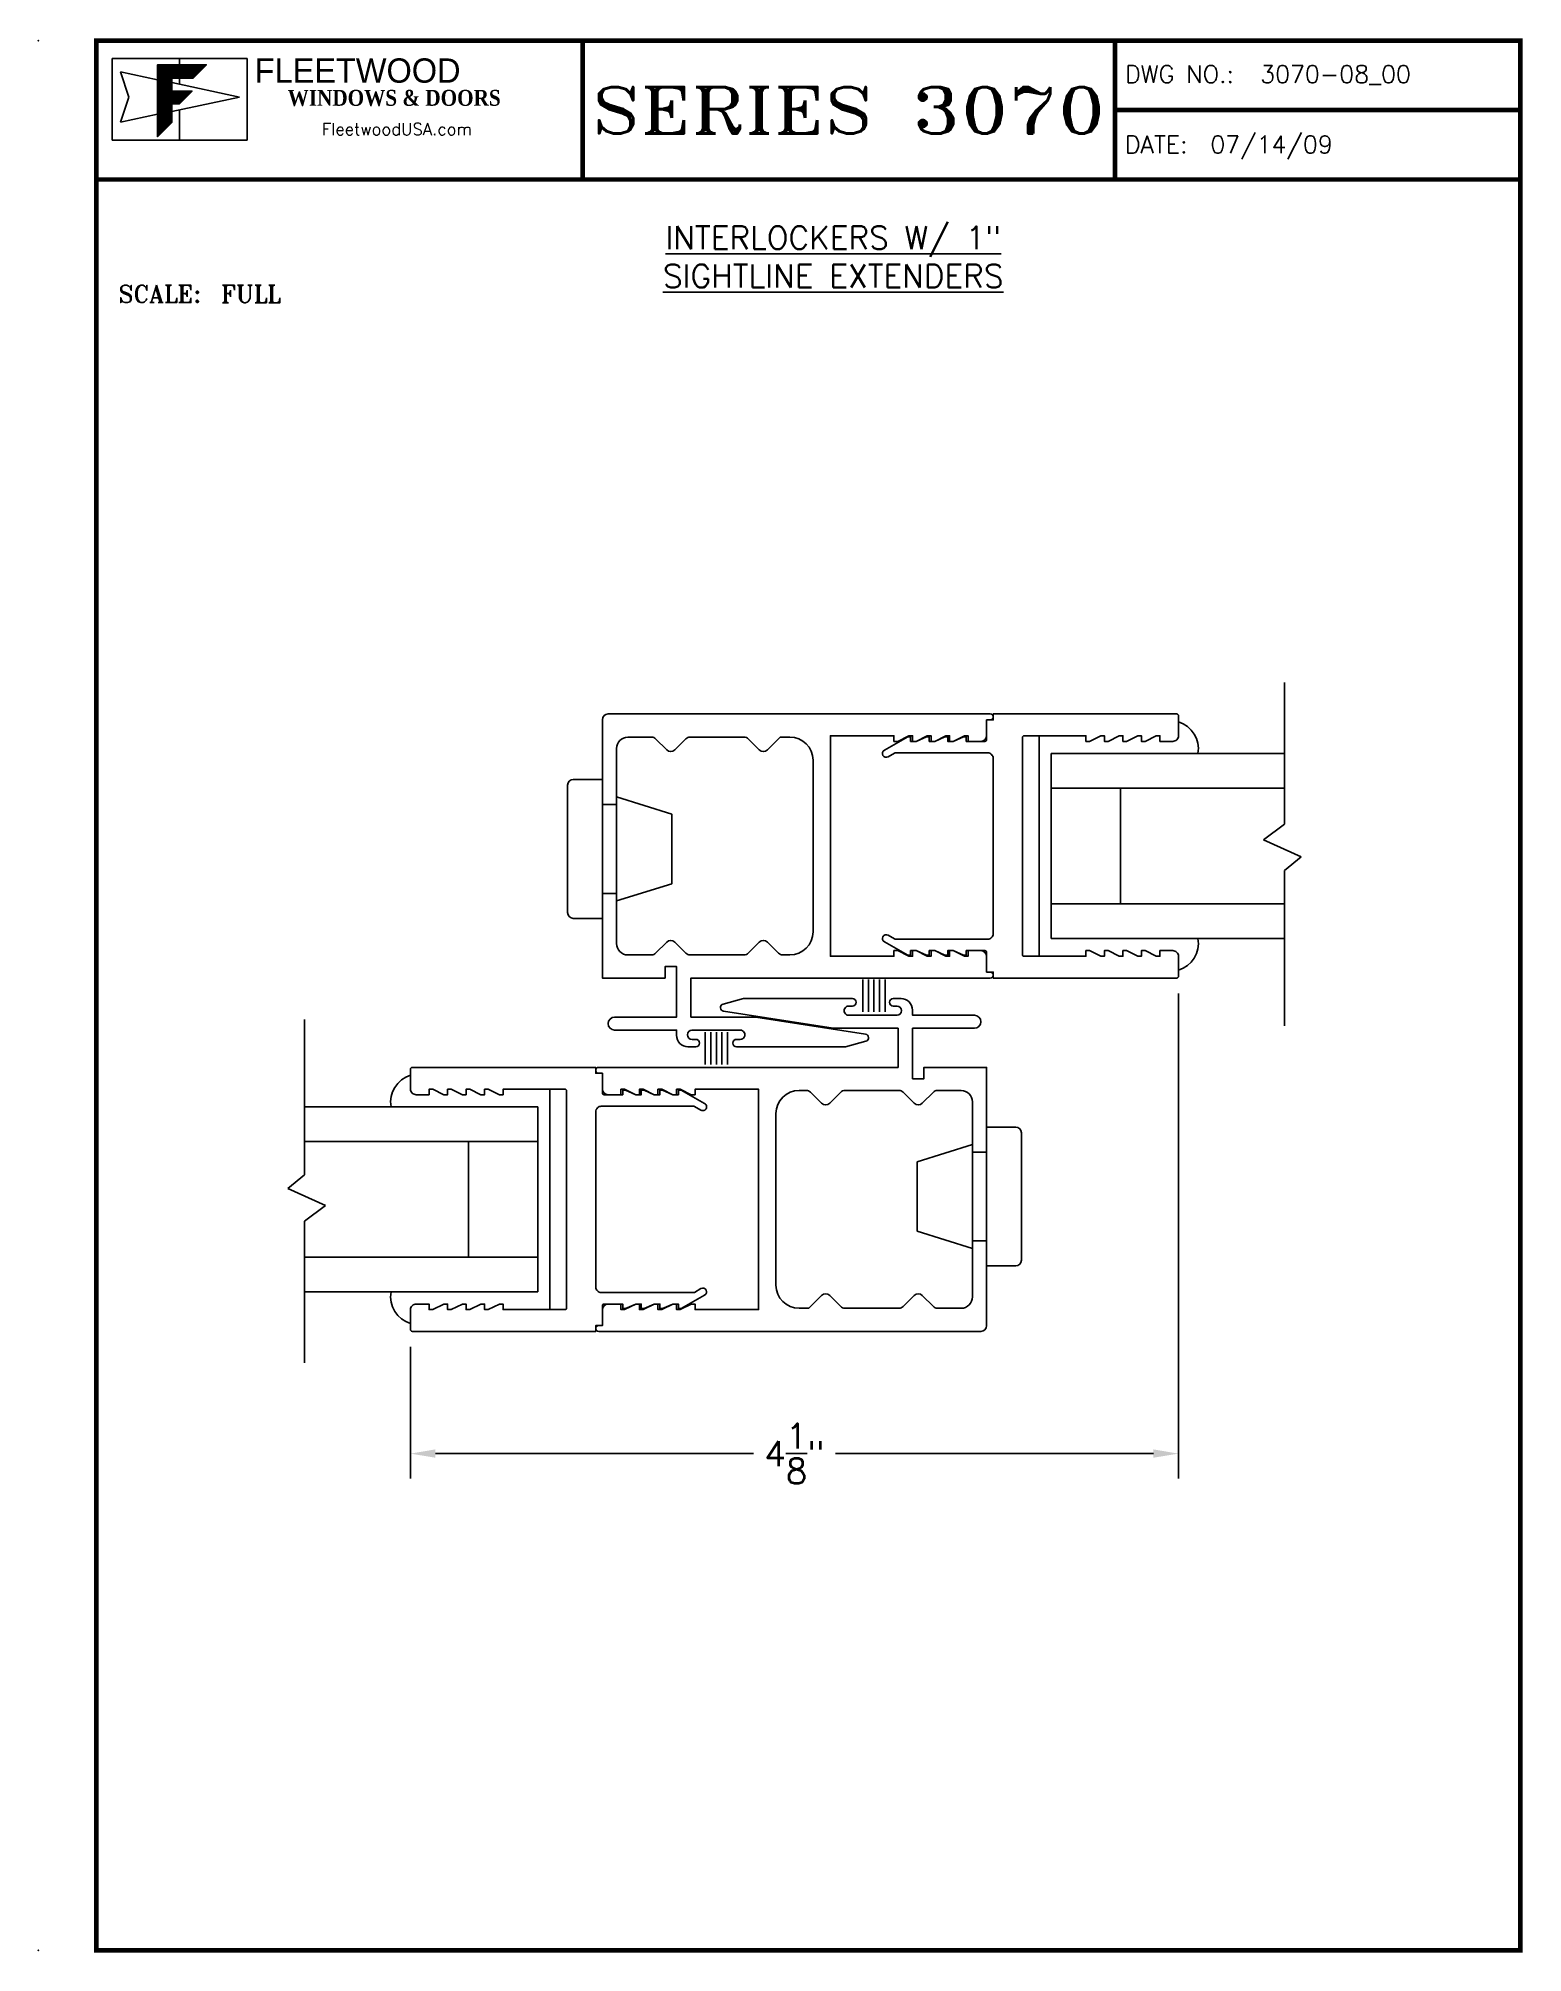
# Model space of a CAD drawing. Extents: x -31.7 to 55.9, y -31.6 to 29.
# Drawn here: x -31.75 to -23.73, y -5.71 to 4.63 of the extents above; entities that cross this region are included whole.
import ezdxf
from ezdxf.enums import TextEntityAlignment as Align

# ---------------------------------------------------------------- set-up
doc = ezdxf.new("R2010")
doc.units = 0
doc.header["$LTSCALE"] = 0.25
doc.header["$MEASUREMENT"] = 0
doc.layers.get('0').update_dxf_attribs({"linetype": 'CONTINUOUS'})
doc.layers.get('DEFPOINTS').update_dxf_attribs({"color": 1, "linetype": 'CONTINUOUS'})
for name, color, linetype in [('FRAME', 1, 'CONTINUOUS'), ('GLASS-VINYL', 7, 'CONTINUOUS'), ('MISC', 7, 'CONTINUOUS'), ('SASH', 5, 'CONTINUOUS'), ('SEAL', 7, 'CONTINUOUS'), ('TEXT', 7, 'CONTINUOUS')]:
    doc.layers.add(name, color=color, linetype=linetype)
doc.styles.add('ROMANT', font='romant')
doc.styles.add('SIMPLEX-094', font='simplex.shx', dxfattribs={"height": 0.094})
doc.styles.get("Standard").update_dxf_attribs({"font": 'simplex.shx'})
doc.dimstyles.new('FULL SCALE', dxfattribs={"dimscale": 0.75, "dimtxt": 0.18, "dimasz": 0.18, "dimexe": 0.18, "dimexo": 0.125, "dimgap": 0.09, "dimtad": 0, "dimtih": 1, "dimtoh": 1, "dimdec": 4, "dimzin": 0, "dimdsep": 46, "dimlunit": 4, "dimtxsty": 'Standard', "dimcen": 0.09, "dimadec": 0, "dimazin": 0, "dimtfac": 1, "dimtdec": 4, "dimtofl": 0, "dimtmove": 0, "dimatfit": 3, "dimfxl": 0, "dimtolj": 1, "dimtzin": 0, "dimarcsym": 0})

msp = doc.modelspace()

# ---------------------------------------------------------------- texts
at = {"layer": 'TEXT', "insert": (-27.45512, 3.44617), "char_height": 0.124, "width": 2.2957, "attachment_point": 5}
msp.add_mtext('{\\LINTERLOCKERS W/ 1"\\PSIGHTLINE EXTENDERS}', dxfattribs=at)

# ---------------------------------------------------------------- blocks, each defined once
blk = doc.blocks.new('*X37')
at = {"color": 0}
for p, q in [((7.233, 10.235), (7.463, 10.465)), ((7.233, 10.245), (7.452, 10.465)), ((7.233, 10.256), (7.442, 10.465)), ((7.233, 10.266), (7.431, 10.465)), ((7.233, 10.277), (7.42, 10.465)), ((7.233, 10.288), (7.41, 10.465)), ((7.233, 10.298), (7.399, 10.465)), ((7.233, 10.309), (7.389, 10.465)), ((7.233, 10.319), (7.378, 10.465)), ((7.233, 10.33), (7.367, 10.465)), ((7.233, 10.341), (7.357, 10.465)), ((7.233, 10.351), (7.346, 10.465)), ((7.233, 10.362), (7.336, 10.465)), ((7.233, 10.372), (7.325, 10.465)), ((7.233, 10.383), (7.314, 10.465)), ((7.233, 10.394), (7.304, 10.465)), ((7.233, 10.404), (7.293, 10.465)), ((7.233, 10.415), (7.283, 10.465)), ((7.233, 10.426), (7.272, 10.465)), ((7.233, 10.436), (7.261, 10.465)), ((7.233, 10.447), (7.251, 10.465)), ((7.233, 10.457), (7.24, 10.465)), ((7.355, 10.337), (7.233, 10.459)), ((7.355, 10.326), (7.233, 10.448)), ((7.355, 10.316), (7.233, 10.438)), ((7.355, 10.305), (7.233, 10.427)), ((7.355, 10.348), (7.238, 10.465)), ((7.365, 10.348), (7.249, 10.465)), ((7.375, 10.348), (7.259, 10.465)), ((7.386, 10.348), (7.27, 10.465)), ((7.396, 10.348), (7.28, 10.465)), ((7.407, 10.348), (7.291, 10.465)), ((7.418, 10.348), (7.302, 10.465)), ((7.428, 10.348), (7.312, 10.465)), ((7.439, 10.348), (7.323, 10.465)), ((7.449, 10.348), (7.333, 10.465)), ((7.46, 10.348), (7.344, 10.465)), ((7.471, 10.348), (7.355, 10.465)), ((7.357, 10.348), (7.473, 10.465)), ((7.481, 10.348), (7.365, 10.465)), ((7.368, 10.348), (7.484, 10.465)), ((7.492, 10.348), (7.376, 10.465)), ((7.379, 10.348), (7.495, 10.465)), ((7.503, 10.348), (7.386, 10.465)), ((7.389, 10.348), (7.505, 10.465)), ((7.513, 10.348), (7.397, 10.465)), ((7.4, 10.348), (7.516, 10.465)), ((7.524, 10.348), (7.408, 10.465)), ((7.41, 10.348), (7.526, 10.465)), ((7.534, 10.348), (7.418, 10.465)), ((7.421, 10.348), (7.537, 10.465)), ((7.542, 10.351), (7.429, 10.465)), ((7.432, 10.348), (7.548, 10.465)), ((7.548, 10.356), (7.439, 10.465)), ((7.442, 10.348), (7.558, 10.465)), ((7.553, 10.362), (7.45, 10.465)), ((7.453, 10.348), (7.569, 10.465)), ((7.558, 10.367), (7.461, 10.465)), ((7.463, 10.348), (7.58, 10.465)), ((7.563, 10.372), (7.471, 10.465)), ((7.474, 10.348), (7.59, 10.465)), ((7.569, 10.378), (7.482, 10.465)), ((7.485, 10.348), (7.601, 10.465)), ((7.574, 10.383), (7.492, 10.465)), ((7.495, 10.348), (7.611, 10.465)), ((7.579, 10.388), (7.503, 10.465)), ((7.506, 10.348), (7.622, 10.465)), ((7.585, 10.394), (7.514, 10.465)), ((7.516, 10.348), (7.633, 10.465)), ((7.59, 10.399), (7.524, 10.465)), ((7.527, 10.348), (7.643, 10.465)), ((7.595, 10.404), (7.535, 10.465)), ((7.538, 10.348), (7.654, 10.465)), ((7.601, 10.409), (7.546, 10.465)), ((7.606, 10.415), (7.556, 10.465)), ((7.611, 10.42), (7.567, 10.465)), ((7.616, 10.425), (7.577, 10.465)), ((7.622, 10.431), (7.588, 10.465)), ((7.627, 10.436), (7.599, 10.465)), ((7.632, 10.441), (7.609, 10.465)), ((7.638, 10.447), (7.62, 10.465)), ((7.643, 10.452), (7.63, 10.465)), ((7.648, 10.457), (7.641, 10.465)), ((7.654, 10.462), (7.652, 10.465)), ((7.355, 10.295), (7.233, 10.416)), ((7.355, 10.284), (7.233, 10.406)), ((7.355, 10.273), (7.233, 10.395)), ((7.355, 10.263), (7.233, 10.385)), ((7.355, 10.252), (7.233, 10.374)), ((7.355, 10.241), (7.233, 10.363)), ((7.44, 10.145), (7.233, 10.353)), ((7.233, 10.224), (7.355, 10.346)), ((7.435, 10.14), (7.233, 10.342)), ((7.233, 10.213), (7.355, 10.335)), ((7.43, 10.135), (7.233, 10.332)), ((7.233, 10.203), (7.355, 10.325)), ((7.424, 10.129), (7.233, 10.321)), ((7.233, 10.192), (7.355, 10.314)), ((7.416, 10.127), (7.233, 10.31)), ((7.233, 10.182), (7.355, 10.304)), ((7.405, 10.127), (7.233, 10.3)), ((7.233, 10.171), (7.355, 10.293)), ((7.395, 10.127), (7.233, 10.289)), ((7.233, 10.16), (7.355, 10.282)), ((7.384, 10.127), (7.233, 10.279)), ((7.233, 10.15), (7.355, 10.272)), ((7.373, 10.127), (7.233, 10.268)), ((7.233, 10.139), (7.355, 10.261)), ((7.363, 10.127), (7.233, 10.257)), ((7.233, 10.129), (7.355, 10.25)), ((7.355, 10.125), (7.233, 10.247)), ((7.233, 10.118), (7.355, 10.24)), ((7.233, 10.012), (7.457, 10.236)), ((7.233, 10.022), (7.446, 10.236)), ((7.233, 10.033), (7.436, 10.236)), ((7.233, 10.044), (7.425, 10.236)), ((7.233, 10.054), (7.415, 10.236)), ((7.233, 10.065), (7.404, 10.236)), ((7.233, 10.076), (7.393, 10.236)), ((7.233, 10.086), (7.383, 10.236)), ((7.233, 10.097), (7.372, 10.236)), ((7.233, 10.107), (7.362, 10.236)), ((7.355, 10.114), (7.233, 10.236)), ((7.355, 10.104), (7.233, 10.226)), ((7.355, 10.093), (7.233, 10.215)), ((7.355, 10.082), (7.233, 10.204)), ((7.355, 10.072), (7.233, 10.194)), ((7.355, 10.061), (7.233, 10.183)), ((7.355, 10.051), (7.233, 10.172)), ((7.355, 10.04), (7.233, 10.162)), ((7.355, 10.029), (7.233, 10.151)), ((7.355, 10.019), (7.233, 10.141)), ((7.355, 10.008), (7.233, 10.13)), ((7.233, 10.001), (7.355, 10.123)), ((7.355, 9.998), (7.233, 10.119)), ((7.233, 9.991), (7.355, 10.113)), ((7.355, 9.987), (7.233, 10.109)), ((7.233, 9.98), (7.355, 10.102)), ((7.355, 9.976), (7.233, 10.098)), ((7.233, 9.969), (7.355, 10.091)), ((7.359, 10.127), (7.468, 10.236)), ((7.446, 10.151), (7.36, 10.236)), ((7.37, 10.127), (7.478, 10.236)), ((7.451, 10.156), (7.371, 10.236)), ((7.38, 10.127), (7.489, 10.236)), ((7.456, 10.161), (7.382, 10.236)), ((7.391, 10.127), (7.5, 10.236)), ((7.462, 10.167), (7.392, 10.236)), ((7.402, 10.127), (7.51, 10.236)), ((7.467, 10.172), (7.403, 10.236)), ((7.412, 10.127), (7.521, 10.236)), ((7.472, 10.177), (7.413, 10.236)), ((7.477, 10.182), (7.424, 10.236)), ((7.483, 10.188), (7.435, 10.236)), ((7.488, 10.193), (7.445, 10.236)), ((7.493, 10.198), (7.456, 10.236)), ((7.499, 10.204), (7.466, 10.236)), ((7.504, 10.209), (7.477, 10.236)), ((7.509, 10.214), (7.488, 10.236)), ((7.515, 10.22), (7.498, 10.236)), ((7.52, 10.225), (7.509, 10.236)), ((7.525, 10.23), (7.519, 10.236)), ((7.531, 10.236), (7.53, 10.236)), ((7.355, 9.966), (7.233, 10.088)), ((7.233, 9.959), (7.355, 10.081)), ((7.35, 9.96), (7.233, 10.077)), ((7.233, 9.948), (7.355, 10.07)), ((7.345, 9.955), (7.233, 10.066)), ((7.233, 9.938), (7.355, 10.06)), ((7.339, 9.949), (7.233, 10.056)), ((7.233, 9.927), (7.355, 10.049)), ((7.334, 9.944), (7.233, 10.045)), ((7.233, 9.916), (7.355, 10.038)), ((7.329, 9.939), (7.233, 10.035)), ((7.233, 9.906), (7.355, 10.028)), ((7.324, 9.933), (7.233, 10.024)), ((7.233, 9.895), (7.355, 10.017)), ((7.318, 9.928), (7.233, 10.013)), ((7.233, 9.885), (7.355, 10.007)), ((7.313, 9.923), (7.233, 10.003)), ((7.233, 9.874), (7.355, 9.996)), ((7.308, 9.917), (7.233, 9.992)), ((7.233, 9.863), (7.355, 9.985)), ((7.302, 9.912), (7.233, 9.982)), ((7.233, 9.853), (7.355, 9.975)), ((7.297, 9.907), (7.233, 9.971)), ((7.292, 9.902), (7.233, 9.96)), ((7.286, 9.896), (7.233, 9.95)), ((7.281, 9.891), (7.233, 9.939)), ((7.276, 9.886), (7.233, 9.929)), ((7.271, 9.88), (7.233, 9.918)), ((7.265, 9.875), (7.233, 9.907)), ((7.26, 9.87), (7.233, 9.897)), ((7.255, 9.864), (7.233, 9.886)), ((7.249, 9.859), (7.233, 9.876)), ((7.244, 9.854), (7.233, 9.865)), ((7.239, 9.849), (7.233, 9.854)), ((7.233, 9.843), (7.233, 9.844))]:
    blk.add_line(p, q, dxfattribs=at)
blk = doc.blocks.new('FW_ARCH_P FULL SIZE ARCHS')
at = {"color": 151}
for p, q in [((0.399, 10.216), (1.127, 10.216)), ((0.399, 10.216), (0.399, 9.774)), ((0.763, 10.216), (0.763, 10.182)), ((1.127, 10.216), (1.127, 9.774)), ((0.763, 10.109), (0.763, 10.076)), ((0.763, 9.939), (0.763, 9.774)), ((0.399, 9.774), (1.127, 9.774))]:
    blk.add_line(p, q, dxfattribs=at)
at = {"color": 1}
for p, q in [((0.644, 10.101), (0.444, 10.143)), ((0.444, 10.143), (0.489, 10.007)), ((1.087, 10.007), (0.72, 10.085)), ((0.489, 10.007), (0.444, 9.872)), ((1.087, 10.007), (0.72, 9.93)), ((0.644, 9.914), (0.444, 9.872))]:
    blk.add_line(p, q, dxfattribs=at)
at = {"const_width": 0.025}
blk.add_lwpolyline([(0.313, 0), (8.001, 0), (8.001, 10.312), (0.313, 10.312)], close=True, dxfattribs=at)
for points in [[(2.938, 10.312), (2.938, 9.562)], [(5.813, 10.312), (5.813, 9.562)], [(5.813, 9.937), (8.001, 9.937)], [(0.313, 9.562), (8.001, 9.562)]]:
    blk.add_lwpolyline(points, dxfattribs=at)
at = {"color": 151}
blk.add_lwpolyline([(0.72, 9.869), (0.72, 9.971), (0.762, 9.971), (0.72, 9.971), (0.72, 9.869), (0.644, 9.793), (0.644, 10.182), (0.908, 10.182), (0.836, 10.109), (0.72, 10.109), (0.72, 10.039), (0.83, 10.039), (0.72, 10.039), (0.72, 10.109), (0.836, 10.109), (0.908, 10.182), (0.644, 10.182), (0.644, 9.793), (0.72, 9.869), (0.72, 9.971), (0.762, 9.971), (0.83, 10.039), (0.72, 10.039), (0.72, 10.109), (0.836, 10.109), (0.908, 10.182), (0.644, 10.182), (0.644, 9.793)], close=True, dxfattribs=at)
for p in [(0, 10.312), (0, 0)]:
    blk.add_point(p)
at = {"color": 151, "xscale": 0.625, "yscale": 0.625, "zscale": 0.625}
blk.add_blockref('*X37', (-3.877, 3.641), dxfattribs=at)
for s, style, p in [('DWG NO.:', 'SIMPLEX-094', (5.867, 10.084)), ('DATE:', 'SIMPLEX-094', (5.866, 9.704)), ('SCALE:', 'ROMANT', (0.433, 8.897))]:
    blk.add_text(s, height=0.094, dxfattribs=dict(style=style)).set_placement(p)
at = {"attachment_point": 1}
for s, insert, char_height, width in [('{\\fBankGothic Md BT|b0|i0|c0|p34;FLEETWOOD}', (1.168, 10.216), 0.13124, 7.00828), ('{\\fGaramond|b1|i0|c0|p18;WINDOWS & DOORS}', (1.346, 10.046), 0.08608, 1.33618), ('{\\Fromant.shx|c0;FleetwoodUSA.com}', (1.531, 9.867), 0.06519, 0.98742)]:
    blk.add_mtext(s, dxfattribs=dict(at, insert=insert, char_height=char_height, width=width))
for tag, height, style, width, p, p2 in [('PRODUCT', 0.25, 'ROMANT', 1.543709, (2.988, 9.918), (5.763, 9.918)), ('DWG_NO_F', 0.094, 'SIMPLEX-094', 1.745692, (6.597, 10.084), (7.933, 10.084)), ('TYPE1', 0.125, 'ROMANT', 4.688377, (2.978, 9.674), (5.769, 9.674))]:
    blk.add_attdef(tag, text='', height=height, dxfattribs=dict(style=style, width=width)).set_placement(p, p2, align=Align.FIT)
for tag, p, style in [('DATE', (6.327, 9.704), 'SIMPLEX-094'), ('SCALE', (1.011, 8.895), 'ROMANT')]:
    blk.add_attdef(tag, p, '', height=0.094, dxfattribs=dict(style=style))
blk = doc.blocks.new('A$C1D443341')
for p, q in [((0.188, 0.75), (0.031, 0.75)), ((0.188, 0.75), (0.188, 0)), ((0, 0.719), (0, 0.031)), ((0.264, 0.656), (0.562, 0.563)), ((0.264, 0.656), (0.264, 0.094)), ((0.264, 0.615), (0.188, 0.615)), ((0.562, 0.563), (0.562, 0.187)), ((0.264, 0.135), (0.188, 0.135)), ((0.264, 0.094), (0.562, 0.187)), ((0.188, 0), (0.031, 0))]:
    blk.add_line(p, q)
for centre, start, end in [((0.031, 0.719), 90, 180), ((0.031, 0.031), 180, 270)]:
    blk.add_arc(centre, 0.031, start, end)
blk = doc.blocks.new('1IN-SE')
blk.add_lwpolyline([(0.35, 0.503, 0.131652), (0.345, 0.502), (0.311, 0.482, -1), (0.291, 0.517), (0.418, 0.59), (0.433, 0.59), (0.433, 0.565), (0.463, 0.565), (0.518, 0.59), (0.533, 0.59), (0.533, 0.565), (0.563, 0.565), (0.618, 0.59), (0.633, 0.59), (0.633, 0.565), (0.663, 0.565), (0.718, 0.59), (0.733, 0.59), (0.733, 0.565), (0.833, 0.565, 0.414214), (0.843, 0.575), (0.843, 0.681), (0.879, 0.681), (0.879, 0.713), (1.869, 0.713, -0.414214), (1.879, 0.703), (1.879, 0.596, -0.414214), (1.848, 0.565), (1.779, 0.565), (1.779, 0.595), (1.759, 0.595), (1.699, 0.565), (1.679, 0.565), (1.679, 0.595), (1.659, 0.595), (1.599, 0.565), (1.579, 0.565), (1.579, 0.595), (1.559, 0.595), (1.499, 0.565), (1.479, 0.565), (1.479, 0.595), (1.459, 0.595), (1.399, 0.565), (1.379, 0.565), (1.379, 0.595), (1.046, 0.595, 0.414214), (1.036, 0.585), (1.036, -0.585, 0.414214), (1.046, -0.595), (1.379, -0.595), (1.379, -0.565), (1.399, -0.565), (1.459, -0.595), (1.479, -0.595), (1.479, -0.565), (1.499, -0.565), (1.559, -0.595), (1.579, -0.595), (1.579, -0.565), (1.599, -0.565), (1.659, -0.595), (1.679, -0.595), (1.679, -0.565), (1.699, -0.565), (1.759, -0.595), (1.779, -0.595), (1.779, -0.565), (1.848, -0.565, -0.414214), (1.879, -0.596), (1.879, -0.703, -0.414214), (1.869, -0.713), (0.879, -0.713), (0.879, -0.681), (0.843, -0.681), (0.843, -0.575, 0.414214), (0.833, -0.565), (0.733, -0.565), (0.733, -0.59), (0.718, -0.59), (0.663, -0.565), (0.633, -0.565), (0.633, -0.59), (0.618, -0.59), (0.563, -0.565), (0.533, -0.565), (0.533, -0.59), (0.518, -0.59), (0.463, -0.565), (0.433, -0.565), (0.433, -0.59), (0.418, -0.59), (0.291, -0.517, -1), (0.311, -0.482), (0.345, -0.502, 0.131652), (0.35, -0.503), (0.849, -0.503, 0.414214), (0.879, -0.473), (0.879, 0.473, 0.414214), (0.849, 0.503)], format="xyb", close=True)
blk = doc.blocks.new('*D42')
at = {"color": 0, "lineweight": -2}
for p, q in [((-25.592, -0.532), (-25.592, -3.151)), ((-29.738, -2.44), (-29.738, -3.151)), ((-29.603, -3.016), (-27.886, -3.016)), ((-25.727, -3.016), (-27.443, -3.016))]:
    blk.add_line(p, q, dxfattribs=at)
at = {"color": 0}
for points in [[(-29.603, -2.993), (-29.603, -3.038), (-29.738, -3.016)], [(-25.727, -2.993), (-25.727, -3.038), (-25.592, -3.016)]]:
    blk.add_solid(points, dxfattribs=at)
at = {"layer": 'DEFPOINTS', "color": 0}
for p in [(-25.592, -0.438), (-29.738, -2.346), (-25.592, -3.016)]:
    blk.add_point(p, dxfattribs=at)
at = {"color": 0, "insert": (-27.665, -3.016), "char_height": 0.135, "attachment_point": 5}
blk.add_mtext('\\A1;4{\\H1.000000x;\\S1/8;}"', dxfattribs=at)

# ---------------------------------------------------------------- dimensions: what is measured, and where the dimension line sits
dim = msp.add_linear_dim(base=(-25.59153, -3.01579), p1=(-29.73752, -2.34613), p2=(-25.59153, -0.43813), dimstyle='FULL SCALE')
dim.commit()
dim.dimension.update_dxf_attribs({"geometry": '*D42', "text_midpoint": (-27.66453, -3.01579)})

# ---------------------------------------------------------------- linework, layer by layer
at = {"color": 5}
for centre, start, end in [((-27.83252, 0.80587), 224.999824, 314.999518), ((-27.49653, -2.18413), 44.999824, 134.999518)]:
    msp.add_arc(centre, 0.031, start, end, dxfattribs=at)
at = {"layer": 'GLASS-VINYL'}
for p, q in [((-25.01847, 1.14748), (-25.01847, 0.38226)), ((-26.34403, 0.85987), (-26.34403, -0.33013)), ((-26.27903, 0.76487), (-25.01847, 0.76487)), ((-26.27903, -0.23513), (-26.27903, 0.76487)), ((-26.27903, 0.57737), (-25.01847, 0.57737)), ((-25.90403, -0.04763), (-25.90403, 0.57737)), ((-25.01847, 0.38226), (-25.1327, 0.298)), ((-25.1327, 0.298), (-24.92883, 0.20654)), ((-24.92883, 0.20654), (-25.01847, 0.13226)), ((-25.01847, 0.13226), (-25.01847, -0.70615)), ((-26.27903, -0.04763), (-25.01847, -0.04763)), ((-26.27903, -0.23513), (-25.01847, -0.23513)), ((-30.31058, -1.51052), (-30.31058, -0.67211)), ((-28.98502, -2.23813), (-28.98502, -1.04813)), ((-29.05002, -1.14313), (-30.31058, -1.14313)), ((-29.05002, -1.14313), (-29.05002, -2.14313)), ((-29.05002, -1.33063), (-30.31058, -1.33063)), ((-29.42502, -1.33063), (-29.42502, -1.95563)), ((-30.40022, -1.5848), (-30.31058, -1.51052)), ((-30.19635, -1.67626), (-30.40022, -1.5848)), ((-30.31058, -1.76052), (-30.19635, -1.67626)), ((-30.31058, -2.52574), (-30.31058, -1.76052)), ((-29.05002, -1.95563), (-30.31058, -1.95563)), ((-29.05002, -2.14313), (-30.31058, -2.14313))]:
    msp.add_line(p, q, dxfattribs=at)
for centre, start, end in [((-25.63709, 0.7894), 350.75972, 72.645769), ((-25.63709, -0.25966), 287.354231, 9.24028), ((-29.69196, -1.1186), 107.354231, 189.24028), ((-29.69196, -2.16766), 170.75972, 252.645769)]:
    msp.add_arc(centre, 0.15276, start, end, dxfattribs=at)
at = {"layer": 'SASH'}
for points in [[(-26.62753, -0.41713), (-26.62753, -0.33113, 0.41421356), (-26.65853, -0.30013), (-26.72753, -0.30013), (-26.72753, -0.33013), (-26.74753, -0.33013), (-26.80753, -0.30013), (-26.82753, -0.30013), (-26.82753, -0.33013), (-26.84753, -0.33013), (-26.90753, -0.30013), (-26.92753, -0.30013), (-26.92753, -0.33013), (-26.94753, -0.33013), (-27.00753, -0.30013), (-27.02753, -0.30013), (-27.02753, -0.33013), (-27.04753, -0.33013), (-27.10753, -0.30013), (-27.12753, -0.30013), (-27.12753, -0.33013), (-27.47052, -0.33013), (-27.47052, 0.85987), (-27.12753, 0.85987), (-27.12753, 0.82987), (-27.10753, 0.82987), (-27.04753, 0.85987), (-27.02753, 0.85987), (-27.02753, 0.82987), (-27.00753, 0.82987), (-26.94753, 0.85987), (-26.92753, 0.85987), (-26.92753, 0.82987), (-26.90753, 0.82987), (-26.84753, 0.85987), (-26.82753, 0.85987), (-26.82753, 0.82987), (-26.80753, 0.82987), (-26.74753, 0.85987), (-26.72753, 0.85987), (-26.72753, 0.82987), (-26.65853, 0.82987, 0.41421356), (-26.62753, 0.86087), (-26.62753, 0.94587), (-26.60753, 0.94587, 0.99999571), (-26.60753, 0.97787), (-28.67052, 0.97787, 0.41421356), (-28.70152, 0.94687), (-28.70152, -0.44813), (-28.36352, -0.44813), (-28.36352, -0.38613), (-28.30152, -0.38613), (-28.30152, -0.65913), (-28.63552, -0.65913, 1), (-28.63552, -0.72913), (-28.30152, -0.72913), (-28.30152, -0.75713, 0.41421356), (-28.23952, -0.81913), (-28.19752, -0.81913, 1), (-28.19752, -0.77913), (-28.21753, -0.77913, -0.9999959), (-28.21753, -0.72913), (-27.95753, -0.72913, -1.0000034), (-27.95753, -0.77913), (-27.97753, -0.77913, 0.9999936), (-27.97753, -0.81913), (-27.38952, -0.81913), (-27.27935, -0.78961, 0.8114148), (-27.28147, -0.75053), (-27.87352, -0.65913), (-28.22352, -0.65913), (-28.22352, -0.44813), (-26.60753, -0.44813, 0.99999571), (-26.60753, -0.41613), (-26.62753, -0.41613)], [(-27.8106, 0.78395), (-27.74168, 0.85287), (-27.68952, 0.85287, -0.41421356), (-27.56452, 0.72787), (-27.56452, -0.19813, -0.41421356), (-27.68952, -0.32313), (-27.72884, -0.32313, -0.19891237), (-27.75076, -0.31405), (-27.8106, -0.25421, 0.41421356), (-27.85445, -0.25421), (-27.91429, -0.31405, -0.19891237), (-27.93621, -0.32313), (-28.22884, -0.32313, -0.19891237), (-28.25076, -0.31405), (-28.3106, -0.25421, 0.41421356), (-28.35445, -0.25421), (-28.41429, -0.31405, -0.19891237), (-28.43621, -0.32313), (-28.56352, -0.32313, -0.41421356), (-28.62552, -0.26113), (-28.62552, 0.79087, -0.41421356), (-28.56352, 0.85287), (-28.43621, 0.85287, -0.19891237), (-28.41429, 0.84379), (-28.35445, 0.78395, 0.41421356), (-28.3106, 0.78395), (-28.25076, 0.84379, -0.19891237), (-28.22884, 0.85287), (-27.93621, 0.85287, -0.19891237), (-27.91429, 0.84379), (-27.85445, 0.78395)], [(-28.70152, -0.96113), (-28.70152, -1.04713, 0.41421356), (-28.67052, -1.07813), (-28.60152, -1.07813), (-28.60152, -1.04813), (-28.58152, -1.04813), (-28.52152, -1.07813), (-28.50152, -1.07813), (-28.50152, -1.04813), (-28.48152, -1.04813), (-28.42152, -1.07813), (-28.40152, -1.07813), (-28.40152, -1.04813), (-28.38152, -1.04813), (-28.32152, -1.07813), (-28.30152, -1.07813), (-28.30152, -1.04813), (-28.28152, -1.04813), (-28.22152, -1.07813), (-28.20152, -1.07813), (-28.20152, -1.04813), (-27.85853, -1.04813), (-27.85853, -2.23813), (-28.20152, -2.23813), (-28.20152, -2.20813), (-28.22152, -2.20813), (-28.28152, -2.23813), (-28.30152, -2.23813), (-28.30152, -2.20813), (-28.32152, -2.20813), (-28.38152, -2.23813), (-28.40152, -2.23813), (-28.40152, -2.20813), (-28.42152, -2.20813), (-28.48152, -2.23813), (-28.50152, -2.23813), (-28.50152, -2.20813), (-28.52152, -2.20813), (-28.58152, -2.23813), (-28.60152, -2.23813), (-28.60152, -2.20813), (-28.67052, -2.20813, 0.41421356), (-28.70152, -2.23913), (-28.70152, -2.32413), (-28.72153, -2.32413, 0.99999571), (-28.72153, -2.35613), (-26.65853, -2.35613, 0.41421356), (-26.62753, -2.32513), (-26.62753, -0.93013), (-26.96553, -0.93013), (-26.96553, -0.99213), (-27.02753, -0.99213), (-27.02753, -0.71913), (-26.69353, -0.71913, 1), (-26.69353, -0.64913), (-27.02753, -0.64913), (-27.02753, -0.62113, 0.41421356), (-27.08953, -0.55913), (-27.13153, -0.55913, 1), (-27.13153, -0.59913), (-27.11153, -0.59913, -0.9999959), (-27.11153, -0.64913), (-27.37153, -0.64913, -1.0000034), (-27.37153, -0.59913), (-27.35153, -0.59913, 0.9999936), (-27.35153, -0.55913), (-27.93953, -0.55913), (-28.0497, -0.58865, 0.8114148), (-28.04758, -0.62774), (-27.45553, -0.71913), (-27.10553, -0.71913), (-27.10553, -0.93013), (-28.72153, -0.93013, 0.99999571), (-28.72153, -0.96213), (-28.70152, -0.96213)], [(-27.51845, -2.16221), (-27.58737, -2.23113), (-27.63953, -2.23113, -0.41421356), (-27.76453, -2.10613), (-27.76453, -1.18013, -0.41421356), (-27.63953, -1.05513), (-27.60021, -1.05513, -0.19891237), (-27.57829, -1.06421), (-27.51845, -1.12405, 0.41421356), (-27.4746, -1.12405), (-27.41476, -1.06421, -0.19891237), (-27.39284, -1.05513), (-27.10021, -1.05513, -0.19891237), (-27.07829, -1.06421), (-27.01845, -1.12405, 0.41421356), (-26.9746, -1.12405), (-26.91476, -1.06421, -0.19891237), (-26.89284, -1.05513), (-26.76553, -1.05513, -0.41421356), (-26.70353, -1.11713), (-26.70353, -2.16913, -0.41421356), (-26.76553, -2.23113), (-26.89284, -2.23113, -0.19891237), (-26.91476, -2.22205), (-26.9746, -2.16221, 0.41421356), (-27.01845, -2.16221), (-27.07829, -2.22205, -0.19891237), (-27.10021, -2.23113), (-27.39284, -2.23113, -0.19891237), (-27.41476, -2.22205), (-27.4746, -2.16221)]]:
    msp.add_lwpolyline(points, format="xyb", dxfattribs=at)
at = {"layer": 'SEAL'}
for p, q in [((-27.2956, -0.45649), (-27.2956, -0.63067)), ((-27.2656, -0.45649), (-27.2656, -0.63067)), ((-27.2356, -0.45649), (-27.2356, -0.63067)), ((-27.2056, -0.45649), (-27.2056, -0.63067)), ((-27.1756, -0.45649), (-27.1756, -0.63067)), ((-28.14597, -0.74045), (-28.14597, -0.91463)), ((-28.11597, -0.74045), (-28.11597, -0.91463)), ((-28.08597, -0.74045), (-28.08597, -0.91463)), ((-28.05597, -0.74045), (-28.05597, -0.91463)), ((-28.02597, -0.74045), (-28.02597, -0.91463))]:
    msp.add_line(p, q, dxfattribs=at)

# ---------------------------------------------------------------- block references
at = {"layer": 'FRAME'}
msp.add_blockref('1IN-SE', (-27.47052, 0.26487), dxfattribs=at)
at = {"layer": 'FRAME', "rotation": 180}
msp.add_blockref('1IN-SE', (-27.85853, -1.64313), dxfattribs=at)
at = {"layer": 'MISC', "extrusion": (0, 0, -1), "xscale": -1, "zscale": -1}
msp.add_blockref('A$C1D443341', (28.88952, -0.12563), dxfattribs=at)
at = {"layer": 'MISC', "extrusion": (0, 0, -1), "zscale": -1}
msp.add_blockref('A$C1D443341', (26.43953, -2.00263), dxfattribs=at)
at = {"layer": 'TEXT'}
ref = msp.add_blockref('FW_ARCH_P FULL SIZE ARCHS', (-31.74688, -5.69826), dxfattribs=at)
ref.add_attrib('DATE', '07/14/09', (-25.41947, 4.00558), dxfattribs={"layer": '0', "height": 0.094, "style": 'SIMPLEX-094'})
ref.add_attrib('DWG_NO', '3070-08_00', (-25.15054, 4.38553), dxfattribs={"layer": '0', "height": 0.094, "style": 'SIMPLEX-094'})
ref.add_attrib('PRODUCT', 'SERIES 3070', dxfattribs={"layer": '0', "height": 0.25, "style": 'ROMANT', "width": 1.089252}).set_placement((-28.75888, 4.11261), (-25.98388, 4.11261), align=Align.FIT)
ref.add_attrib('SCALE', 'FULL', (-30.76082, 3.19853), dxfattribs={"layer": '0', "height": 0.094, "style": 'ROMANT'})

msp.set_redraw_order([(e.dxf.handle, doc.entitydb.next_handle()) for e in msp.query("TEXT MTEXT ATTDEF DIMENSION ARC_DIMENSION")])  # texts and dimensions are drawn at this point

doc.saveas('drawing.dxf')
